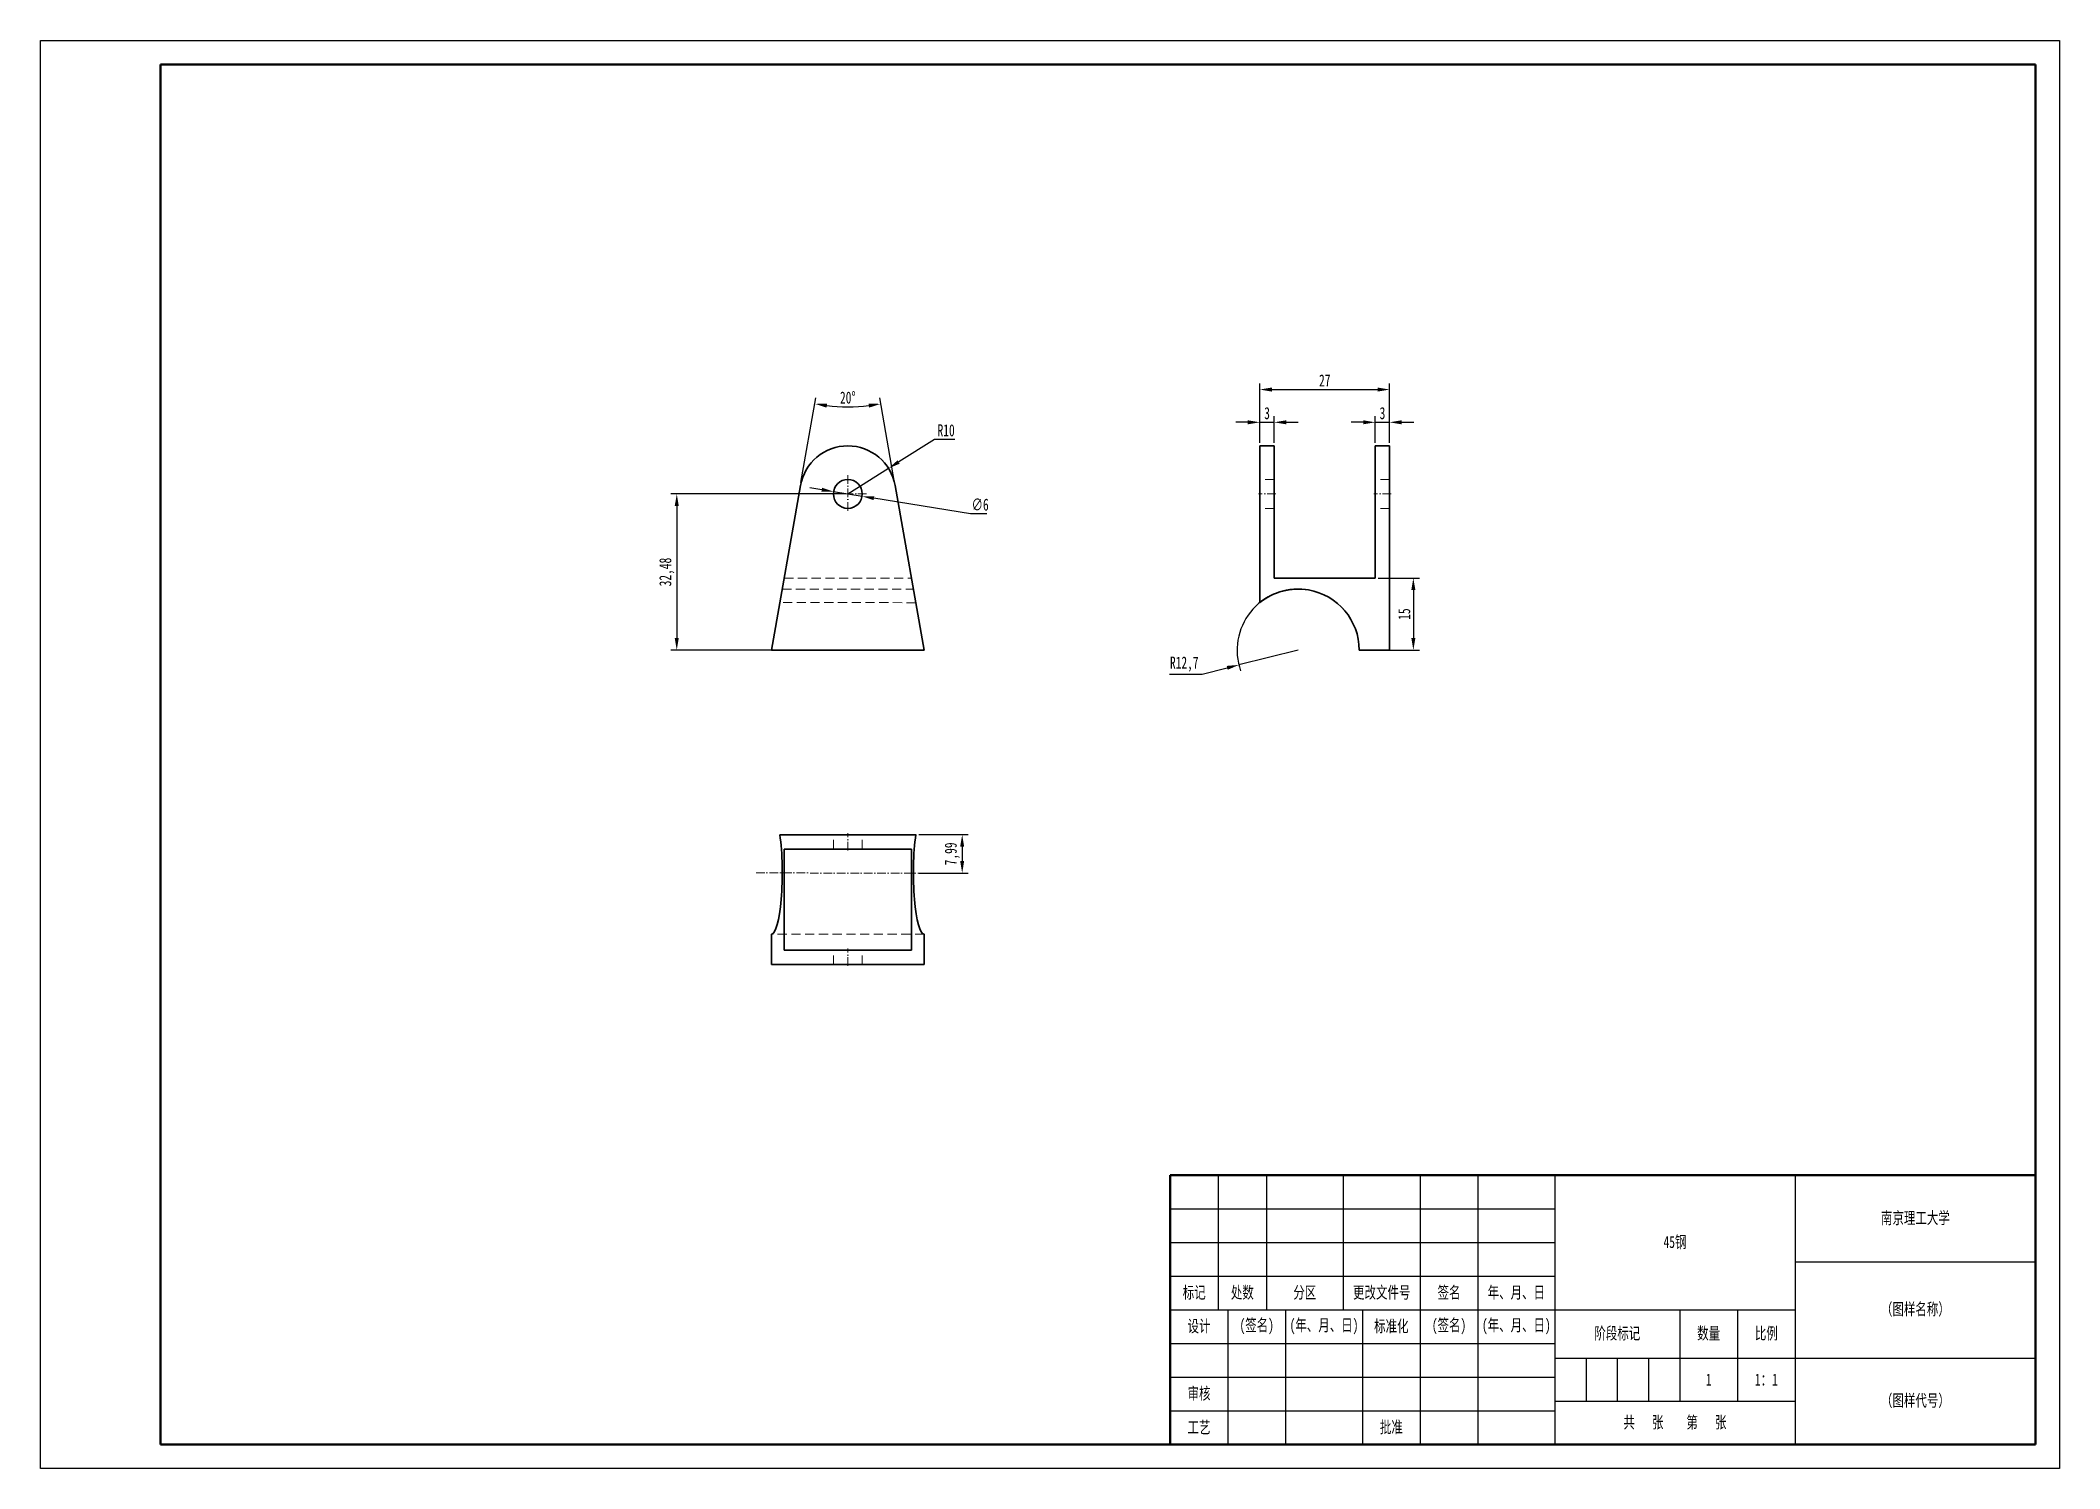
# Model space of a CAD drawing. Header units: millimetres. Extents: x 1050 to 2021, y 766 to 1186.
# Drawn here: x 1050 to 1470, y 765.6 to 1062.6 of the extents above; entities that cross this region are included whole.
import ezdxf

# ---------------------------------------------------------------- set-up
doc = ezdxf.new("R2010")
doc.units = ezdxf.units.MM
doc.header["$LTSCALE"] = 0.3
for name, pattern in [('CENTER', [50.8, 31.75, -6.35, 6.35, -6.35]), ('DASHDOT', [18.5, 12, -3, 0.5, -3]), ('DASHED', [19.05, 12.7, -6.35])]:
    doc.linetypes.add(name, pattern=pattern)
for name, color, linetype, lineweight in [('尺寸线', 3, 'Continuous', 25), ('粗实线', 7, 'Continuous', 50), ('细实线', 7, 'Continuous', 25), ('细文本', 7, 'Continuous', 25), ('细点画线', 1, 'CENTER', 25), ('虚线', 2, 'DASHED', 25)]:
    doc.layers.add(name, color=color, linetype=linetype, lineweight=lineweight)
doc.styles.add('NUT Standard', font='simfang.ttf', dxfattribs={"width": 0.7, "height": 2.5})
doc.dimstyles.new('NUT Standard', dxfattribs={"dimtxt": 2.5, "dimasz": 2.5, "dimexe": 1.25, "dimexo": 0.625, "dimtad": 1, "dimtoh": 1, "dimtxsty": 'NUT Standard', "dimcen": 2.5, "dimadec": 0, "dimazin": 0, "dimtfac": 1, "dimtmove": 0, "dimatfit": 3, "dimfxl": 1, "dimarcsym": 0})

msp = doc.modelspace()

# ---------------------------------------------------------------- texts
at = {"layer": '粗实线', "char_height": 2.5, "attachment_point": 5, "style": 'NUT Standard'}
for s, insert in [('\\pxqc;{\\fFangSong|b0|i0|c134|p49;1}', (1397.042, 784.119)), ('\\pxqc;{\\fFangSong|b0|i0|c134|p49;1：1}', (1409.042, 784.119))]:
    msp.add_mtext_dynamic_manual_height_columns(s, width=12, gutter_width=12.5, heights=[0], dxfattribs=dict(at, insert=insert))
at = {"layer": '细文本', "char_height": 2.5, "attachment_point": 5, "style": 'NUT Standard'}
for s, insert, width in [('{\\fFangSong|b0|i0|c134|p49;南京理工大学}', (1440.042, 817.619), 50), ('45钢', (1390.042, 812.619), 50), ('标记', (1290.042, 802.119), 10), ('处数', (1300.042, 802.119), 10), ('分区', (1313.042, 802.119), 16), ('更改文件号', (1329.042, 802.119), 16), ('签名', (1343.042, 802.119), 12), ('年、月、日', (1357.042, 802.119), 16), ('（图样名称）', (1440.042, 798.619), 50), ('设计', (1291.042, 795.119), 12), ('(签名)', (1303.042, 795.119), 12), ('(年、月、日)', (1317.042, 795.119), 16), ('标准化', (1331.042, 795.119), 12), ('(签名)', (1343.042, 795.119), 12), ('(年、月、日)', (1357.042, 795.119), 16), ('阶段标记', (1378.042, 793.619), 26), ('数量', (1397.042, 793.619), 12), ('比例', (1409.042, 793.619), 12), ('审核', (1291.042, 781.119), 12), ('（图样代号）', (1440.042, 779.619), 50), ('工艺', (1291.042, 774.119), 12), ('批准', (1331.042, 774.119), 12), ('共   张    第   张', (1390.042, 775.119), 50)]:
    msp.add_mtext(s, dxfattribs=dict(at, insert=insert, width=width))

# ---------------------------------------------------------------- blocks, each defined once
blk = doc.blocks.new('*D6')
at = {"layer": 'Defpoints', "color": 0, "transparency": 16777216}
for p in [(1215.03, 968.78), (1220.95, 967.82)]:
    blk.add_point(p, dxfattribs=at)
at = {"layer": '尺寸线', "color": 0, "lineweight": -2, "transparency": 16777216}
for p, q in [((1212.56, 969.18), (1210.09, 969.58)), ((1215.03, 968.78), (1220.95, 967.82)), ((1243.52, 964.18), (1223.42, 967.43)), ((1246.87, 964.18), (1243.52, 964.18))]:
    blk.add_line(p, q, dxfattribs=at)
at = {"layer": '尺寸线', "color": 0, "transparency": 16777216}
for points in [[(1212.63, 969.59), (1212.49, 968.77), (1215.03, 968.78)], [(1223.49, 967.84), (1223.35, 967.01), (1220.95, 967.82)]]:
    blk.add_solid(points, dxfattribs=at)
at = {"layer": '尺寸线', "color": 0, "transparency": 16777216, "insert": (1245.51, 966.07), "char_height": 2.5, "attachment_point": 5, "style": 'NUT Standard'}
blk.add_mtext('∅6', dxfattribs=at)
blk = doc.blocks.new('*D8')
at = {"layer": 'Defpoints', "color": 0, "transparency": 16777216}
for p in [(1217.99, 968.3), (1182.41, 935.82), (1217.99, 935.82)]:
    blk.add_point(p, dxfattribs=at)
at = {"layer": '尺寸线', "color": 0, "lineweight": -2, "transparency": 16777216}
for p, q in [((1217.37, 968.3), (1181.16, 968.3)), ((1182.41, 965.8), (1182.41, 938.32)), ((1217.37, 935.82), (1181.16, 935.82))]:
    blk.add_line(p, q, dxfattribs=at)
at = {"layer": '尺寸线', "color": 0, "transparency": 16777216}
for points in [[(1181.99, 965.8), (1182.83, 965.8), (1182.41, 968.3)], [(1181.99, 938.32), (1182.83, 938.32), (1182.41, 935.82)]]:
    blk.add_solid(points, dxfattribs=at)
at = {"layer": '尺寸线', "color": 0, "transparency": 16777216, "insert": (1180.34, 952.06), "char_height": 2.5, "attachment_point": 5, "rotation": 90, "style": 'NUT Standard'}
blk.add_mtext('32,48', dxfattribs=at)
blk = doc.blocks.new('*D9')
at = {"layer": 'Defpoints', "color": 0, "transparency": 16777216}
for p in [(1299.34, 932.75), (1311.66, 935.82)]:
    blk.add_point(p, dxfattribs=at)
at = {"layer": '尺寸线', "color": 0, "lineweight": -2, "transparency": 16777216}
for p, q in [((1311.66, 935.82), (1299.34, 932.75)), ((1284.89, 930.84), (1291.68, 930.84)), ((1291.68, 930.84), (1296.91, 932.14))]:
    blk.add_line(p, q, dxfattribs=at)
blk.add_arc((1311.66, 935.82), 12.7, 83.1718, 199.6417, dxfattribs=at)
at = {"layer": '尺寸线', "color": 0, "transparency": 16777216}
blk.add_solid([(1296.81, 932.54), (1297.01, 931.74), (1299.34, 932.75)], dxfattribs=at)
at = {"layer": '尺寸线', "color": 0, "transparency": 16777216, "insert": (1287.97, 932.91), "char_height": 2.5, "attachment_point": 5, "style": 'NUT Standard'}
blk.add_mtext('R12,7', dxfattribs=at)
blk = doc.blocks.new('*D10')
at = {"layer": 'Defpoints', "color": 0, "transparency": 16777216}
for p in [(1232.13, 897.45), (1232.13, 889.46), (1241.78, 889.46)]:
    blk.add_point(p, dxfattribs=at)
at = {"layer": '尺寸线', "color": 0, "lineweight": -2, "transparency": 16777216}
for p, q in [((1232.76, 897.45), (1243.03, 897.45)), ((1241.78, 894.95), (1241.78, 891.96)), ((1232.75, 889.46), (1243.03, 889.46))]:
    blk.add_line(p, q, dxfattribs=at)
at = {"layer": '尺寸线', "color": 0, "transparency": 16777216}
for points in [[(1241.36, 894.95), (1242.19, 894.95), (1241.78, 897.45)], [(1241.36, 891.96), (1242.19, 891.96), (1241.78, 889.46)]]:
    blk.add_solid(points, dxfattribs=at)
at = {"layer": '尺寸线', "color": 0, "transparency": 16777216, "insert": (1239.71, 893.45), "char_height": 2.5, "attachment_point": 5, "rotation": 90, "style": 'NUT Standard'}
blk.add_mtext('7,99', dxfattribs=at)
blk = doc.blocks.new('*D12')
at = {"layer": 'Defpoints', "color": 0, "transparency": 16777216}
for p in [(1306.69, 983.2), (1303.69, 978.3), (1306.69, 978.3)]:
    blk.add_point(p, dxfattribs=at)
at = {"layer": '尺寸线', "color": 0, "lineweight": -2, "transparency": 16777216}
for p, q in [((1301.19, 983.2), (1298.69, 983.2)), ((1303.69, 978.92), (1303.69, 984.45)), ((1303.69, 983.2), (1306.69, 983.2)), ((1306.69, 978.92), (1306.69, 984.45)), ((1309.19, 983.2), (1311.69, 983.2))]:
    blk.add_line(p, q, dxfattribs=at)
at = {"layer": '尺寸线', "color": 0, "transparency": 16777216}
for points in [[(1301.19, 983.62), (1301.19, 982.78), (1303.69, 983.2)], [(1309.19, 983.62), (1309.19, 982.78), (1306.69, 983.2)]]:
    blk.add_solid(points, dxfattribs=at)
at = {"layer": '尺寸线', "color": 0, "transparency": 16777216, "insert": (1305.19, 985.09), "char_height": 2.5, "attachment_point": 5, "style": 'NUT Standard'}
blk.add_mtext('3', dxfattribs=at)
blk = doc.blocks.new('*D13')
at = {"layer": 'Defpoints', "color": 0, "transparency": 16777216}
for p in [(1327.69, 950.82), (1327.69, 935.82), (1335.62, 935.82)]:
    blk.add_point(p, dxfattribs=at)
at = {"layer": '尺寸线', "color": 0, "lineweight": -2, "transparency": 16777216}
for p, q in [((1328.31, 950.82), (1336.87, 950.82)), ((1335.62, 948.32), (1335.62, 938.32)), ((1328.31, 935.82), (1336.87, 935.82))]:
    blk.add_line(p, q, dxfattribs=at)
at = {"layer": '尺寸线', "color": 0, "transparency": 16777216}
for points in [[(1335.2, 948.32), (1336.04, 948.32), (1335.62, 950.82)], [(1335.2, 938.32), (1336.04, 938.32), (1335.62, 935.82)]]:
    blk.add_solid(points, dxfattribs=at)
at = {"layer": '尺寸线', "color": 0, "transparency": 16777216, "insert": (1333.73, 943.32), "char_height": 2.5, "attachment_point": 5, "rotation": 90, "style": 'NUT Standard'}
blk.add_mtext('15', dxfattribs=at)
blk = doc.blocks.new('*D14')
at = {"layer": 'Defpoints', "color": 0, "transparency": 16777216}
for p in [(1215.7, 986.49), (1208.14, 970.04), (1227.84, 970.04), (1202.11, 935.82), (1233.87, 935.82)]:
    blk.add_point(p, dxfattribs=at)
at = {"layer": '尺寸线', "color": 0, "lineweight": -2, "transparency": 16777216}
for p, q in [((1208.25, 970.65), (1211.36, 988.26)), ((1227.73, 970.65), (1224.63, 988.26))]:
    blk.add_line(p, q, dxfattribs=at)
blk.add_arc((1217.99, 1025.89), 39.46, 263.6304, 276.3694, dxfattribs=at)
at = {"layer": '尺寸线', "color": 0, "transparency": 16777216}
for points in [[(1213.55, 986.26), (1213.67, 987.08), (1211.14, 987.03)], [(1222.31, 987.08), (1222.43, 986.26), (1224.84, 987.03)]]:
    blk.add_solid(points, dxfattribs=at)
at = {"layer": '尺寸线', "color": 0, "transparency": 16777216, "insert": (1217.99, 988.32), "char_height": 2.5, "attachment_point": 5, "rotation": 359.9999, "style": 'NUT Standard'}
blk.add_mtext('20°', dxfattribs=at)
blk = doc.blocks.new('*D15')
at = {"layer": 'Defpoints', "color": 0, "transparency": 16777216}
for p in [(1330.69, 983.2), (1327.69, 978.3), (1330.69, 978.3)]:
    blk.add_point(p, dxfattribs=at)
at = {"layer": '尺寸线', "color": 0, "lineweight": -2, "transparency": 16777216}
for p, q in [((1325.19, 983.2), (1322.69, 983.2)), ((1327.69, 978.92), (1327.69, 984.45)), ((1327.69, 983.2), (1330.69, 983.2)), ((1330.69, 978.92), (1330.69, 984.45)), ((1333.19, 983.2), (1335.69, 983.2))]:
    blk.add_line(p, q, dxfattribs=at)
at = {"layer": '尺寸线', "color": 0, "transparency": 16777216}
for points in [[(1325.19, 983.62), (1325.19, 982.78), (1327.69, 983.2)], [(1333.19, 983.62), (1333.19, 982.78), (1330.69, 983.2)]]:
    blk.add_solid(points, dxfattribs=at)
at = {"layer": '尺寸线', "color": 0, "transparency": 16777216, "insert": (1329.19, 985.09), "char_height": 2.5, "attachment_point": 5, "style": 'NUT Standard'}
blk.add_mtext('3', dxfattribs=at)
blk = doc.blocks.new('*D16')
at = {"layer": 'Defpoints', "color": 0, "transparency": 16777216}
for p in [(1330.69, 990.01), (1303.69, 978.3), (1330.69, 978.3)]:
    blk.add_point(p, dxfattribs=at)
at = {"layer": '尺寸线', "color": 0, "lineweight": -2, "transparency": 16777216}
for p, q in [((1303.69, 978.92), (1303.69, 991.26)), ((1330.69, 978.92), (1330.69, 991.26)), ((1306.19, 990.01), (1328.19, 990.01))]:
    blk.add_line(p, q, dxfattribs=at)
at = {"layer": '尺寸线', "color": 0, "transparency": 16777216}
for points in [[(1306.19, 990.43), (1306.19, 989.59), (1303.69, 990.01)], [(1328.19, 990.43), (1328.19, 989.59), (1330.69, 990.01)]]:
    blk.add_solid(points, dxfattribs=at)
at = {"layer": '尺寸线', "color": 0, "transparency": 16777216, "insert": (1317.19, 991.9), "char_height": 2.5, "attachment_point": 5, "style": 'NUT Standard'}
blk.add_mtext('27', dxfattribs=at)
blk = doc.blocks.new('*D17')
at = {"layer": 'Defpoints', "color": 0, "transparency": 16777216}
for p in [(1226.46, 973.63), (1217.99, 968.3)]:
    blk.add_point(p, dxfattribs=at)
at = {"layer": '尺寸线', "color": 0, "lineweight": -2, "transparency": 16777216}
for p, q in [((1236, 979.63), (1228.57, 974.96)), ((1240.26, 979.63), (1236, 979.63)), ((1217.99, 968.3), (1226.46, 973.63))]:
    blk.add_line(p, q, dxfattribs=at)
at = {"layer": '尺寸线', "color": 0, "transparency": 16777216}
blk.add_solid([(1228.35, 975.31), (1228.79, 974.6), (1226.46, 973.63)], dxfattribs=at)
at = {"layer": '尺寸线', "color": 0, "transparency": 16777216, "insert": (1238.44, 981.52), "char_height": 2.5, "attachment_point": 5, "style": 'NUT Standard'}
blk.add_mtext('R10', dxfattribs=at)

# ---------------------------------------------------------------- dimensions: what is measured, and where the dimension line sits
at = {"layer": '尺寸线'}
for base, p1, p2, picture, middle in [((1330.689, 990.01), (1303.689, 978.299), (1330.689, 978.299), '*D16', (1317.189, 991.899)), ((1306.689, 983.201), (1303.689, 978.299), (1306.689, 978.299), '*D12', (1305.189, 985.091)), ((1330.689, 983.201), (1327.689, 978.299), (1330.689, 978.299), '*D15', (1329.189, 985.091))]:
    dim = msp.add_linear_dim(base=base, p1=p1, p2=p2, dimstyle='NUT Standard', dxfattribs=at)
    dim.commit()
    dim.dimension.update_dxf_attribs({"geometry": picture, "text_midpoint": middle})
dim = msp.add_angular_dim_2l(base=(1215.696, 986.495), line1=((1202.108, 935.817), (1208.142, 970.038)), line2=((1227.839, 970.038), (1233.872, 935.817)), dimstyle='NUT Standard', dxfattribs=at)
dim.commit()
dim.dimension.update_dxf_attribs({"geometry": '*D14', "text_midpoint": (1217.99, 988.317)})
dim = msp.add_radius_dim(center=(1217.99, 968.301), mpoint=(1226.455, 973.626), dimstyle='NUT Standard', dxfattribs=at)
dim.commit()
dim.dimension.update_dxf_attribs({"geometry": '*D17', "text_midpoint": (1238.442, 979.631), "dimtype": 164})
for base, p1, p2, picture, middle in [((1182.41, 935.817), (1217.99, 968.301), (1217.99, 935.817), '*D8', (1180.342, 952.059)), ((1335.619, 935.815), (1327.689, 950.815), (1327.689, 935.815), '*D13', (1333.73, 943.315)), ((1241.775, 889.459), (1232.132, 897.448), (1232.125, 889.459), '*D10', (1239.707, 893.453))]:
    dim = msp.add_linear_dim(base=base, p1=p1, p2=p2, angle=90, dimstyle='NUT Standard', dxfattribs=at)
    dim.commit()
    dim.dimension.update_dxf_attribs({"geometry": picture, "text_midpoint": middle})
dim = msp.add_diameter_dim_2p(p1=(1215.029, 968.779), p2=(1220.952, 967.824), dimstyle='NUT Standard', dxfattribs=at)
dim.commit()
dim.dimension.update_dxf_attribs({"geometry": '*D6', "text_midpoint": (1243.522, 964.183), "dimtype": 163})
dim = msp.add_radius_dim(center=(1311.656, 935.817), mpoint=(1299.335, 932.745), dimstyle='NUT Standard', dxfattribs=at)
dim.commit()
dim.dimension.update_dxf_attribs({"geometry": '*D9', "text_midpoint": (1287.974, 932.905)})

# ---------------------------------------------------------------- linework, layer by layer
for p, q in [((1050.042, 1062.619), (1470.042, 1062.619)), ((1050.042, 765.619), (1050.042, 1062.619)), ((1470.042, 1062.619), (1470.042, 765.619)), ((1470.042, 765.619), (1050.042, 765.619))]:
    msp.add_line(p, q)
at = {"color": 7, "linetype": 'DASHED', "lineweight": 13, "ltscale": 0.000455475}
msp.add_line((1303.689, 945.688), (1303.689, 945.706), dxfattribs=at)
at = {"color": 7, "linetype": 'DASHED', "lineweight": 13, "ltscale": 0.000544739}
msp.add_line((1311.656, 948.515), (1311.677, 948.515), dxfattribs=at)
at = {"color": 7, "linetype": 'DASHED', "lineweight": 13, "ltscale": 0.000546265}
msp.add_line((1313.806, 948.336), (1313.784, 948.336), dxfattribs=at)
at = {"color": 7, "linetype": 'DASHED', "lineweight": 13}
for centre, radius, start, end in [((1311.677, 935.816), 12.699, 80.34994, 128.98008), ((1311.677, 935.813), 12.702, 0.01006, 80.35078)]:
    msp.add_arc(centre, radius, start, end, dxfattribs=at)
at = {"color": 7, "lineweight": 35}
msp.add_arc((1311.656, 935.814), 12.701, 80.35256, 128.84523, dxfattribs=at)
at = {"layer": '粗实线'}
for p, q in [((1075.042, 770.619), (1075.042, 1057.619)), ((1075.042, 1057.619), (1465.042, 1057.619)), ((1465.042, 1057.619), (1465.042, 770.619)), ((1285.042, 826.619), (1465.042, 826.619)), ((1285.042, 770.619), (1285.042, 826.619)), ((1465.042, 770.619), (1075.042, 770.619)), ((1285.042, 770.619), (1465.042, 770.619))]:
    msp.add_line(p, q, dxfattribs=at)
at = {"layer": '粗实线', "color": 7, "lineweight": 35}
for p, q in [((1303.689, 978.299), (1303.689, 970.035)), ((1306.689, 978.299), (1303.689, 978.299)), ((1306.689, 978.299), (1306.689, 970.035)), ((1327.689, 978.299), (1327.689, 970.035)), ((1330.689, 978.299), (1327.689, 978.299)), ((1330.689, 978.299), (1330.689, 970.035)), ((1202.108, 935.817), (1208.142, 970.038)), ((1227.839, 970.038), (1233.872, 935.817)), ((1303.689, 945.706), (1303.689, 970.035)), ((1306.689, 950.815), (1306.689, 970.035)), ((1327.689, 950.815), (1327.689, 970.035)), ((1330.689, 935.815), (1330.689, 970.035)), ((1306.689, 950.815), (1327.689, 950.815)), ((1233.872, 935.817), (1202.108, 935.817)), ((1330.689, 935.815), (1324.354, 935.815)), ((1203.853, 897.447), (1208.142, 897.447)), ((1227.839, 897.447), (1208.142, 897.447)), ((1227.839, 897.447), (1232.132, 897.447)), ((1204.753, 894.447), (1208.142, 894.447)), ((1204.753, 894.447), (1204.753, 873.447)), ((1227.839, 894.447), (1208.142, 894.447)), ((1227.839, 894.447), (1231.228, 894.447)), ((1231.228, 894.447), (1231.228, 873.447)), ((1202.108, 870.447), (1202.108, 876.783)), ((1233.873, 870.447), (1233.873, 876.757)), ((1202.108, 870.447), (1208.142, 870.447)), ((1204.753, 873.447), (1208.142, 873.447)), ((1227.839, 873.447), (1208.142, 873.447)), ((1227.839, 870.447), (1208.142, 870.447)), ((1227.839, 873.447), (1231.228, 873.447)), ((1227.839, 870.447), (1233.873, 870.447))]:
    msp.add_line(p, q, dxfattribs=at)
msp.add_circle((1217.99, 968.301), 3, dxfattribs=at)
for centre, radius, start, end in [((1217.99, 968.301), 10, 10, 169.99999), ((1311.656, 935.817), 12.698, 359.98997, 80.35166)]:
    msp.add_arc(centre, radius, start, end, dxfattribs=at)
for centre, start_param, end_param in [((1202.108, 889.483), 6.2830437, 8.5317539), ((1233.873, 889.458), 4.0319528, 6.2829475)]:
    msp.add_ellipse(centre, major_axis=(0, -12.7), ratio=0.1763269, start_param=start_param, end_param=end_param, dxfattribs=at)
at = {"layer": '细实线'}
for p, q in [((1295.042, 826.619), (1295.042, 798.619)), ((1305.042, 826.619), (1305.042, 798.619)), ((1321.042, 826.619), (1321.042, 798.619)), ((1337.042, 826.619), (1337.042, 798.619)), ((1349.042, 826.619), (1349.042, 798.619)), ((1365.042, 826.619), (1365.042, 770.619)), ((1415.042, 826.619), (1415.042, 770.619)), ((1285.042, 819.619), (1365.042, 819.619)), ((1285.042, 812.619), (1365.042, 812.619)), ((1415.042, 808.619), (1465.042, 808.619)), ((1285.042, 805.619), (1365.042, 805.619)), ((1285.042, 798.619), (1415.042, 798.619)), ((1297.042, 798.619), (1297.042, 770.619)), ((1309.042, 798.619), (1309.042, 770.619)), ((1325.042, 798.619), (1325.042, 770.619)), ((1337.042, 798.619), (1337.042, 770.619)), ((1349.042, 798.619), (1349.042, 770.619)), ((1391.042, 798.619), (1391.042, 779.619)), ((1403.042, 798.619), (1403.042, 779.619)), ((1285.042, 791.619), (1365.042, 791.619)), ((1365.042, 788.619), (1465.042, 788.619)), ((1371.542, 788.619), (1371.542, 779.619)), ((1378.042, 788.619), (1378.042, 779.619)), ((1384.542, 788.619), (1384.542, 779.619)), ((1285.042, 784.619), (1365.042, 784.619)), ((1285.042, 777.619), (1365.042, 777.619)), ((1365.042, 779.619), (1415.042, 779.619))]:
    msp.add_line(p, q, dxfattribs=at)
at = {"layer": '细点画线', "linetype": 'DASHDOT', "lineweight": 13, "ltscale": 0.5}
for p, q in [((1217.99, 972.201), (1217.99, 964.401)), ((1221.89, 968.301), (1214.09, 968.301)), ((1306.989, 968.299), (1303.389, 968.299)), ((1330.989, 968.299), (1327.389, 968.299)), ((1217.991, 894.147), (1217.991, 897.747)), ((1198.924, 889.485), (1237.061, 889.455)), ((1217.991, 870.147), (1217.991, 873.747))]:
    msp.add_line(p, q, dxfattribs=at)
at = {"layer": '虚线', "linetype": 'DASHED', "lineweight": 13, "ltscale": 0.5}
for p, q in [((1306.689, 971.299), (1303.689, 971.299)), ((1330.689, 971.299), (1327.689, 971.299)), ((1306.689, 965.299), (1303.689, 965.299)), ((1330.689, 965.299), (1327.689, 965.299)), ((1204.753, 950.817), (1231.228, 950.817)), ((1232.132, 945.69), (1203.852, 945.708)), ((1204.348, 948.517), (1231.633, 948.517)), ((1214.991, 894.447), (1214.991, 897.447)), ((1220.991, 894.447), (1220.991, 897.447)), ((1233.873, 876.757), (1202.108, 876.783)), ((1214.991, 870.447), (1214.991, 873.447)), ((1220.991, 870.447), (1220.991, 873.447))]:
    msp.add_line(p, q, dxfattribs=at)

msp.set_redraw_order([(e.dxf.handle, doc.entitydb.next_handle()) for e in msp.query("TEXT MTEXT ATTDEF DIMENSION ARC_DIMENSION")])  # texts and dimensions are drawn at this point

doc.saveas('drawing.dxf')
